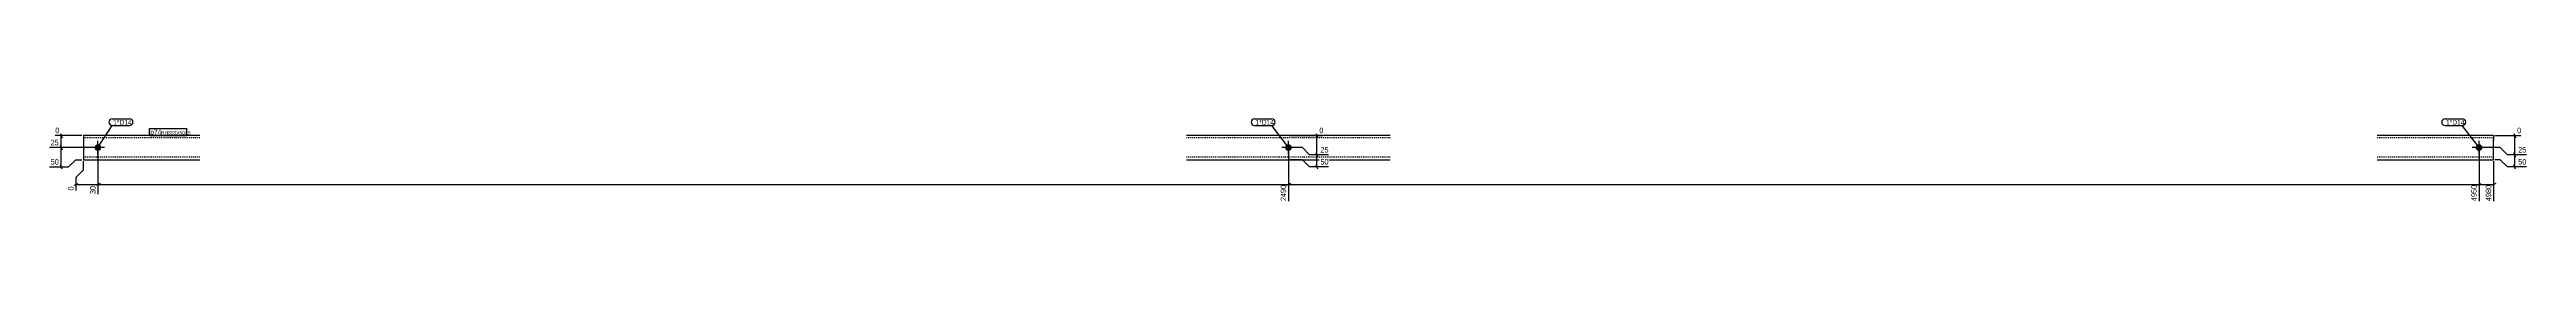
# Model space of a CAD drawing. Header units: millimetres. Extents: x 9 to 16194, y 7 to 180.
# Drawn here: x 11076 to 16194, y 7 to 180 of the extents above; entities that cross this region are included whole.
import ezdxf

# ---------------------------------------------------------------- set-up
doc = ezdxf.new("R2010")
doc.units = ezdxf.units.MM
doc.linetypes.add('DXK_LINE_DOT2', pattern=[3.9198, 1.9599, -1.9599])
for name, color, linetype in [('MÅLSÆTNING', 7, 'Continuous'), ('STÅL', 7, 'Continuous'), ('TEKST', 7, 'Continuous')]:
    doc.layers.add(name, color=color, linetype=linetype)
doc.styles.add('Arial Narrow', font='ARIALN.TTF', dxfattribs={"height": 0.2})

msp = doc.modelspace()

# ---------------------------------------------------------------- hatches: boundary and pattern name
at = {"layer": 'STÅL', "linetype": 'Continuous'}
for points in [[(11168.7, 119.8, -1), (11182.7, 119.8, -1)], [(13628.7, 119.8, -1), (13642.7, 119.8, -1)], [(16088.7, 119.8, -1), (16102.7, 119.8, -1)]]:
    msp.add_hatch(color=3, dxfattribs=at).paths.add_polyline_path(points)

# ---------------------------------------------------------------- linework, layer by layer
at = {"layer": 'MÅLSÆTNING', "color": 7, "linetype": 'Continuous'}
for p, q in [((11172.7, 119.8), (11076, 119.8)), ((11172.7, 119.8), (11076, 119.8)), ((11142.7, 144.8), (11087.7, 144.8)), ((11098.3, 149.3), (11101.9, 140.3)), ((11101.9, 115.3), (11098.3, 124.3)), ((11100.1, 119.8), (11100.1, 144.8)), ((11100.1, 79.8), (11100.1, 119.8)), ((11175.7, 116.8), (11175.7, 23.6)), ((11175.7, 116.8), (11175.7, 23.6)), ((13635.7, 116.8), (13635.7, 9)), ((13635.7, 116.8), (13635.7, 9)), ((13638.7, 144.8), (13707, 144.8)), ((13664.5, 119.8), (13638.7, 119.8)), ((13664.5, 119.8), (13638.7, 119.8)), ((13679.5, 104.8), (13664.5, 119.8)), ((13679.5, 104.8), (13664.5, 119.8)), ((13718.6, 104.8), (13679.5, 104.8)), ((13718.6, 104.8), (13679.5, 104.8)), ((13692.7, 149.3), (13696.3, 140.3)), ((13696.3, 100.3), (13692.7, 109.3)), ((13692.7, 109.3), (13696.3, 100.3)), ((13694.5, 104.8), (13694.5, 144.8)), ((13694.5, 79.8), (13694.5, 104.8)), ((16095.7, 116.8), (16095.7, 9)), ((16139.4, 119.8), (16098.7, 119.8)), ((16139.4, 119.8), (16098.7, 119.8)), ((16128.7, 144.8), (16181.8, 144.8)), ((16154.4, 104.8), (16139.4, 119.8)), ((16154.4, 104.8), (16139.4, 119.8)), ((16193.5, 104.8), (16154.4, 104.8)), ((16193.5, 104.8), (16154.4, 104.8)), ((16167.6, 149.3), (16171.2, 140.3)), ((16171.2, 100.3), (16167.6, 109.3)), ((16167.6, 109.3), (16171.2, 100.3)), ((16169.4, 104.8), (16169.4, 144.8)), ((16169.4, 79.8), (16169.4, 104.8)), ((11076, 79.8), (11115.1, 79.8)), ((11101.9, 75.3), (11098.3, 84.3)), ((11115.1, 79.8), (11130.1, 94.8)), ((11130.1, 94.8), (11142.7, 94.8)), ((11130.7, 58.4), (11145.7, 73.4)), ((11130.7, 30.9), (11130.7, 58.4)), ((11145.7, 73.4), (11145.7, 91.8)), ((13664.5, 94.8), (13638.7, 94.8)), ((13679.5, 79.8), (13664.5, 94.8)), ((13718.6, 79.8), (13679.5, 79.8)), ((13696.3, 75.3), (13692.7, 84.3)), ((16125.7, 91.8), (16125.7, 9)), ((16139.4, 94.8), (16128.7, 94.8)), ((16154.4, 79.8), (16139.4, 94.8)), ((16193.5, 79.8), (16154.4, 79.8)), ((16171.2, 75.3), (16167.6, 84.3)), ((11126.2, 41.6), (11135.2, 45.2)), ((11130.7, 43.4), (11175.7, 43.4)), ((11180.2, 45.2), (11171.2, 41.6)), ((11180.2, 45.2), (11171.2, 41.6)), ((11175.7, 43.4), (13635.7, 43.4)), ((13640.2, 45.2), (13631.2, 41.6)), ((13631.2, 41.6), (13640.2, 45.2)), ((16091.2, 41.6), (16100.2, 45.2)), ((16095.7, 43.4), (16125.7, 43.4)), ((16130.2, 45.2), (16121.2, 41.6))]:
    msp.add_line(p, q, dxfattribs=at)
at = {"layer": 'STÅL', "color": 2, "linetype": 'Continuous'}
for p, q in [((11386.1, 144.8), (11145.7, 144.8)), ((11145.7, 144.8), (11145.7, 95.6)), ((13846.1, 144.8), (13425.3, 144.8)), ((16125.7, 144.8), (15885.3, 144.8)), ((16125.7, 144.8), (16125.7, 144.1)), ((16125.7, 144.1), (16125.7, 134.8)), ((16125.7, 94.8), (16125.7, 134.8)), ((11145.7, 95.6), (11145.7, 94.8)), ((11145.7, 94.8), (11386.1, 94.8)), ((13425.3, 94.8), (13846.1, 94.8)), ((15885.3, 94.8), (16125.7, 94.8))]:
    msp.add_line(p, q, dxfattribs=at)
at = {"layer": 'STÅL', "color": 7, "linetype": 'DXK_LINE_DOT2'}
for p, q in [((11386.1, 139.8), (11145.7, 139.8)), ((13846.1, 139.8), (13425.3, 139.8)), ((16125.7, 139.8), (15885.3, 139.8)), ((16125.7, 144.8), (16125.7, 144.8)), ((16125.7, 134.8), (16125.7, 141.9)), ((11145.7, 99.8), (11145.7, 100.2)), ((11386.1, 99.8), (11145.7, 99.8)), ((13846.1, 99.8), (13425.3, 99.8)), ((16125.7, 99.8), (15885.3, 99.8)), ((16125.7, 99.8), (16125.7, 100.2))]:
    msp.add_line(p, q, dxfattribs=at)
at = {"layer": 'STÅL', "color": 3, "linetype": 'Continuous'}
for p, q in [((11189.7, 119.8), (11161.7, 119.8)), ((11175.7, 105.8), (11175.7, 133.8)), ((13649.7, 119.8), (13621.7, 119.8)), ((13635.7, 105.8), (13635.7, 133.8)), ((16109.7, 119.8), (16081.7, 119.8)), ((16095.7, 105.8), (16095.7, 133.8))]:
    msp.add_line(p, q, dxfattribs=at)

# ---------------------------------------------------------------- next in the draw order: wipeouts: each hides what was drawn before it
at = {"color": 0, "linetype": 'Continuous'}
for points in [[(11097.4, 147.2), (11097.4, 164), (11085.3, 164), (11085.3, 147.2)], [(13709.4, 147.2), (13709.4, 164), (13697.2, 164), (13697.2, 147.2)], [(16184.2, 147.2), (16184.2, 164), (16172.1, 164), (16172.1, 147.2)], [(11128.3, 40.6), (11111.5, 40.6), (11111.5, 28.5), (11128.3, 28.5)], [(11173.3, 40.6), (11156.5, 40.6), (11156.5, 21.2), (11173.3, 21.2)], [(16123.3, 40.6), (16106.5, 40.6), (16106.5, 6.6), (16123.3, 6.6)]]:
    msp.add_wipeout(points, dxfattribs=at).dxf.layer = 'MÅLSÆTNING'
at = {"color": 0}
for points in [[(11239.3, 167.3), (11239.3, 177.8), (11207.3, 177.8), (11207.3, 167.3)], [(11303.1, 146.9), (11303.1, 157.4), (11283.9, 157.4), (11283.9, 146.9)], [(13599.4, 167.3), (13599.4, 177.8), (13567.5, 177.8), (13567.5, 167.3)], [(16059.4, 167.3), (16059.4, 177.8), (16027.5, 177.8), (16027.5, 167.3)]]:
    msp.add_wipeout(points, dxfattribs=at).dxf.layer = 'TEKST'

# ---------------------------------------------------------------- next in the draw order: linework, layer by layer
at = {"layer": 'MÅLSÆTNING', "color": 7, "linetype": 'Continuous'}
for p, q in [((11098.3, 124.3), (11101.9, 115.3)), ((16095.7, 116.8), (16095.7, 9)), ((13635.7, 43.4), (16095.7, 43.4)), ((16091.2, 41.6), (16100.2, 45.2))]:
    msp.add_line(p, q, dxfattribs=at)

# ---------------------------------------------------------------- next in the draw order: texts
at = {"layer": 'MÅLSÆTNING', "color": 3, "linetype": 'Continuous', "style": 'Arial Narrow'}
for p in [(11087.7, 149.6), (13699.6, 149.6), (16174.5, 149.6)]:
    msp.add_text('0', height=11.5, dxfattribs=at).set_placement(p)
for s, height, p in [('0', 11.5, (11125.9, 30.9)), ('30', 11.45, (11170.9, 23.6)), ('4980', 11.45, (16120.9, 9))]:
    msp.add_text(s, height=height, rotation=90.0002, dxfattribs=at).set_placement(p)

# ---------------------------------------------------------------- next in the draw order: wipeouts: each hides what was drawn before it
at = {"color": 0}
for points in [[(11239.3, 167.3), (11239.3, 177.8), (11207.3, 177.8), (11207.3, 167.3)], [(11303.1, 146.9), (11303.1, 157.4), (11283.9, 157.4), (11283.9, 146.9)], [(13599.4, 167.3), (13599.4, 177.8), (13567.5, 177.8), (13567.5, 167.3)], [(16059.4, 167.3), (16059.4, 177.8), (16027.5, 177.8), (16027.5, 167.3)]]:
    msp.add_wipeout(points, dxfattribs=at).dxf.layer = 'TEKST'

# ---------------------------------------------------------------- next in the draw order: linework, layer by layer
at = {"layer": 'TEKST', "color": 7, "linetype": 'Continuous'}
for p, q in [((11175.7, 119.8), (11205.5, 165.5)), ((11205.5, 179.6), (11241.1, 179.6)), ((11205.5, 165.5), (11241.1, 165.5)), ((13565.7, 179.6), (13601.2, 179.6)), ((13565.7, 165.5), (13601.2, 165.5)), ((13635.7, 119.8), (13601.2, 165.5)), ((16025.7, 179.6), (16061.2, 179.6)), ((16025.7, 165.5), (16061.2, 165.5)), ((16095.7, 119.8), (16061.2, 165.5))]:
    msp.add_line(p, q, dxfattribs=at)
for centre, start, end in [((11205.5, 172.5), 90, 270), ((11241.1, 172.5), 270, 90), ((13565.7, 172.5), 90, 270), ((13601.2, 172.5), 270, 90), ((16025.7, 172.5), 90, 270), ((16061.2, 172.5), 270, 90)]:
    msp.add_arc(centre, 7.05, start, end, dxfattribs=at)

# ---------------------------------------------------------------- next in the draw order: texts
at = {"layer": 'TEKST', "color": 3, "style": 'Arial Narrow'}
for p in [(11207.3, 167.3), (13567.5, 167.3), (16027.5, 167.3)]:
    msp.add_text('1*D14', height=10.02, dxfattribs=at).set_placement(p)

# ---------------------------------------------------------------- next in the draw order: wipeouts: each hides what was drawn before it
at = {"color": 0, "linetype": 'Continuous'}
for points in [[(11095.2, 122.2), (11095.2, 139), (11075.8, 139), (11075.8, 122.2)], [(13718.8, 107.2), (13718.8, 124), (13699.4, 124), (13699.4, 107.2)], [(16193.7, 107.2), (16193.7, 124), (16174.3, 124), (16174.3, 107.2)], [(13633.3, 40.6), (13616.5, 40.6), (13616.5, 6.6), (13633.3, 6.6)], [(16093.3, 40.6), (16076.5, 40.6), (16076.5, 6.6), (16093.3, 6.6)]]:
    msp.add_wipeout(points, dxfattribs=at).dxf.layer = 'MÅLSÆTNING'
at = {"color": 0}
msp.add_wipeout([(11357.4, 146.9), (11357.4, 154.4), (11306.2, 154.4), (11306.2, 146.9)], dxfattribs=at).dxf.layer = 'TEKST'

# ---------------------------------------------------------------- next in the draw order: texts
at = {"layer": 'MÅLSÆTNING', "color": 3, "linetype": 'Continuous', "style": 'Arial Narrow'}
for s, p in [('2490', (13630.9, 9)), ('4950', (16090.9, 9))]:
    msp.add_text(s, height=11.45, rotation=90.0002, dxfattribs=at).set_placement(p)

# ---------------------------------------------------------------- next in the draw order: wipeouts: each hides what was drawn before it
at = {"color": 0, "linetype": 'Continuous'}
for points in [[(11095.2, 82.2), (11095.2, 99), (11075.8, 99), (11075.8, 82.2)], [(13718.8, 82.2), (13718.8, 99), (13699.4, 99), (13699.4, 82.2)], [(16193.7, 82.2), (16193.7, 99), (16174.3, 99), (16174.3, 82.2)]]:
    msp.add_wipeout(points, dxfattribs=at).dxf.layer = 'MÅLSÆTNING'
at = {"color": 0}
msp.add_wipeout([(11357.4, 146.9), (11357.4, 154.4), (11306.2, 154.4), (11306.2, 146.9)], dxfattribs=at).dxf.layer = 'TEKST'

# ---------------------------------------------------------------- next in the draw order: linework, layer by layer
at = {"layer": 'TEKST', "color": 7, "linetype": 'Continuous'}
for p, q in [((11282.1, 159.2), (11359.2, 159.2)), ((11282.1, 145.1), (11282.1, 159.2)), ((11359.2, 145.1), (11359.2, 159.2)), ((11282.1, 145.1), (11359.2, 145.1))]:
    msp.add_line(p, q, dxfattribs=at)

# ---------------------------------------------------------------- next in the draw order: texts
at = {"layer": 'MÅLSÆTNING', "color": 3, "linetype": 'Continuous', "style": 'Arial Narrow'}
for s, p in [('25', (11078.2, 124.6)), ('25', (13701.8, 109.6)), ('25', (16176.7, 109.6)), ('50', (11078.2, 84.6)), ('50', (13701.8, 84.6)), ('50', (16176.7, 84.6))]:
    msp.add_text(s, height=11.45, dxfattribs=at).set_placement(p)
at = {"layer": 'TEKST', "color": 3, "style": 'Arial Narrow'}
for s, height, p in [('p74', 10.02, (11283.9, 146.9)), ('RHS50X50X5', 7.16, (11306.2, 146.9))]:
    msp.add_text(s, height=height, dxfattribs=at).set_placement(p)

doc.saveas('drawing.dxf')
